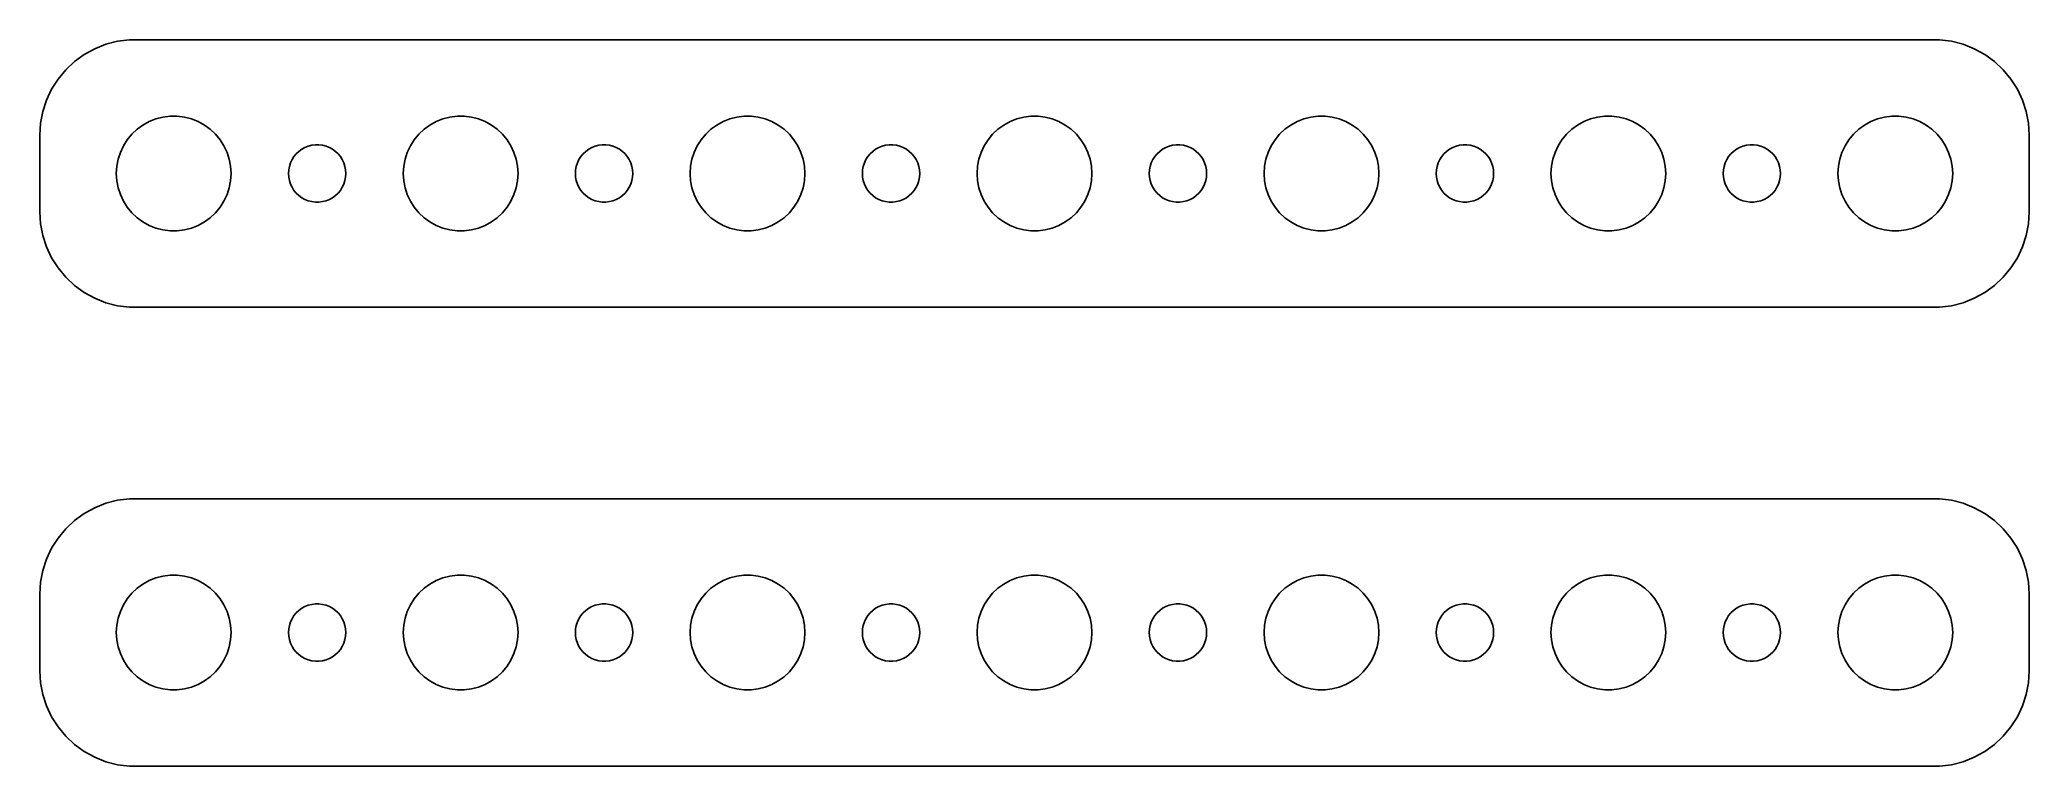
# Model space of a CAD drawing. Header units: metres. Extents: x -52 to 52, y 41 to 79.
import ezdxf

# ---------------------------------------------------------------- set-up
doc = ezdxf.new("R2010")
doc.units = ezdxf.units.M

msp = doc.modelspace()

# ---------------------------------------------------------------- linework, layer by layer
for p, q in [((-49.6791, 78.2216), (-50.1871, 77.8526)), ((-49.1289, 78.5241), (-49.6791, 78.2216)), ((-48.5451, 78.7553), (-49.1289, 78.5241)), ((-47.9369, 78.9114), (-48.5451, 78.7553)), ((-47.3139, 78.9901), (-47.9369, 78.9114)), ((47.3139, 78.9901), (-47.3139, 78.9901)), ((47.9369, 78.9114), (47.3139, 78.9901)), ((48.5451, 78.7553), (47.9369, 78.9114)), ((49.1289, 78.5241), (48.5451, 78.7553)), ((49.6791, 78.2216), (49.1289, 78.5241)), ((50.1871, 77.8526), (49.6791, 78.2216)), ((-50.6448, 77.4227), (-51.0451, 76.9389)), ((-50.1871, 77.8526), (-50.6448, 77.4227)), ((50.6448, 77.4227), (50.1871, 77.8526)), ((51.0451, 76.9389), (50.6448, 77.4227)), ((-51.3815, 76.4088), (-51.6489, 75.8406)), ((-51.0451, 76.9389), (-51.3815, 76.4088)), ((51.3815, 76.4088), (51.0451, 76.9389)), ((51.6489, 75.8406), (51.3815, 76.4088)), ((-51.8429, 75.2434), (-51.9606, 74.6267)), ((-51.6489, 75.8406), (-51.8429, 75.2434)), ((-45.927, 74.8532), (-45.5621, 74.9469)), ((-45.5621, 74.9469), (-45.1884, 74.9941)), ((-45.1884, 74.9941), (-44.8116, 74.9941)), ((-44.8116, 74.9941), (-44.4379, 74.9469)), ((-44.4379, 74.9469), (-44.0729, 74.8532)), ((-30.927, 74.8532), (-30.5621, 74.9469)), ((-30.5621, 74.9469), (-30.1884, 74.9941)), ((-30.1884, 74.9941), (-29.8116, 74.9941)), ((-29.8116, 74.9941), (-29.4379, 74.9469)), ((-29.4379, 74.9469), (-29.0729, 74.8532)), ((-15.927, 74.8532), (-15.5621, 74.9469)), ((-15.5621, 74.9469), (-15.1884, 74.9941)), ((-15.1884, 74.9941), (-14.8116, 74.9941)), ((-14.8116, 74.9941), (-14.4379, 74.9469)), ((-14.4379, 74.9469), (-14.0729, 74.8532)), ((-0.92705, 74.8532), (-0.56213, 74.9469)), ((-0.56213, 74.9469), (-0.18837, 74.9941)), ((-0.18837, 74.9941), (0.18837, 74.9941)), ((0.18837, 74.9941), (0.56213, 74.9469)), ((0.56213, 74.9469), (0.92705, 74.8532)), ((14.0729, 74.8532), (14.4379, 74.9469)), ((14.4379, 74.9469), (14.8116, 74.9941)), ((14.8116, 74.9941), (15.1884, 74.9941)), ((15.1884, 74.9941), (15.5621, 74.9469)), ((15.5621, 74.9469), (15.927, 74.8532)), ((29.0729, 74.8532), (29.4379, 74.9469)), ((29.4379, 74.9469), (29.8116, 74.9941)), ((29.8116, 74.9941), (30.1884, 74.9941)), ((30.1884, 74.9941), (30.5621, 74.9469)), ((30.5621, 74.9469), (30.927, 74.8532)), ((44.0729, 74.8532), (44.4379, 74.9469)), ((44.4379, 74.9469), (44.8116, 74.9941)), ((44.8116, 74.9941), (45.1884, 74.9941)), ((45.1884, 74.9941), (45.5621, 74.9469)), ((45.5621, 74.9469), (45.927, 74.8532)), ((51.8429, 75.2434), (51.6489, 75.8406)), ((51.9606, 74.6267), (51.8429, 75.2434)), ((-51.9606, 74.6267), (-52, 74)), ((-52, 74), (-52, 70)), ((-47.427, 73.7634), (-47.1869, 74.0536)), ((-47.1869, 74.0536), (-46.9123, 74.3115)), ((-46.9123, 74.3115), (-46.6075, 74.533)), ((-46.6075, 74.533), (-46.2773, 74.7145)), ((-46.2773, 74.7145), (-45.927, 74.8532)), ((-44.0729, 74.8532), (-43.7227, 74.7145)), ((-43.7227, 74.7145), (-43.3925, 74.533)), ((-43.3925, 74.533), (-43.0877, 74.3115)), ((-43.0877, 74.3115), (-42.8131, 74.0536)), ((-42.8131, 74.0536), (-42.5729, 73.7634)), ((-32.427, 73.7634), (-32.1869, 74.0536)), ((-32.1869, 74.0536), (-31.9123, 74.3115)), ((-31.9123, 74.3115), (-31.6075, 74.533)), ((-31.6075, 74.533), (-31.2773, 74.7145)), ((-31.2773, 74.7145), (-30.927, 74.8532)), ((-29.0729, 74.8532), (-28.7227, 74.7145)), ((-28.7227, 74.7145), (-28.3925, 74.533)), ((-28.3925, 74.533), (-28.0877, 74.3115)), ((-28.0877, 74.3115), (-27.8131, 74.0536)), ((-27.8131, 74.0536), (-27.5729, 73.7634)), ((-17.427, 73.7634), (-17.1869, 74.0536)), ((-17.1869, 74.0536), (-16.9123, 74.3115)), ((-16.9123, 74.3115), (-16.6075, 74.533)), ((-16.6075, 74.533), (-16.2773, 74.7145)), ((-16.2773, 74.7145), (-15.927, 74.8532)), ((-14.0729, 74.8532), (-13.7227, 74.7145)), ((-13.7227, 74.7145), (-13.3925, 74.533)), ((-13.3925, 74.533), (-13.0877, 74.3115)), ((-13.0877, 74.3115), (-12.8131, 74.0536)), ((-12.8131, 74.0536), (-12.5729, 73.7634)), ((-2.42705, 73.7634), (-2.1869, 74.0536)), ((-2.1869, 74.0536), (-1.91226, 74.3115)), ((-1.91226, 74.3115), (-1.60747, 74.533)), ((-1.60747, 74.533), (-1.27733, 74.7145)), ((-1.27733, 74.7145), (-0.92705, 74.8532)), ((0.92705, 74.8532), (1.27733, 74.7145)), ((1.27733, 74.7145), (1.60747, 74.533)), ((1.60747, 74.533), (1.91226, 74.3115)), ((1.91226, 74.3115), (2.1869, 74.0536)), ((2.1869, 74.0536), (2.42705, 73.7634)), ((12.5729, 73.7634), (12.8131, 74.0536)), ((12.8131, 74.0536), (13.0877, 74.3115)), ((13.0877, 74.3115), (13.3925, 74.533)), ((13.3925, 74.533), (13.7227, 74.7145)), ((13.7227, 74.7145), (14.0729, 74.8532)), ((15.927, 74.8532), (16.2773, 74.7145)), ((16.2773, 74.7145), (16.6075, 74.533)), ((16.6075, 74.533), (16.9123, 74.3115)), ((16.9123, 74.3115), (17.1869, 74.0536)), ((17.1869, 74.0536), (17.427, 73.7634)), ((27.5729, 73.7634), (27.8131, 74.0536)), ((27.8131, 74.0536), (28.0877, 74.3115)), ((28.0877, 74.3115), (28.3925, 74.533)), ((28.3925, 74.533), (28.7227, 74.7145)), ((28.7227, 74.7145), (29.0729, 74.8532)), ((30.927, 74.8532), (31.2773, 74.7145)), ((31.2773, 74.7145), (31.6075, 74.533)), ((31.6075, 74.533), (31.9123, 74.3115)), ((31.9123, 74.3115), (32.1869, 74.0536)), ((32.1869, 74.0536), (32.427, 73.7634)), ((42.5729, 73.7634), (42.8131, 74.0536)), ((42.8131, 74.0536), (43.0877, 74.3115)), ((43.0877, 74.3115), (43.3925, 74.533)), ((43.3925, 74.533), (43.7227, 74.7145)), ((43.7227, 74.7145), (44.0729, 74.8532)), ((45.927, 74.8532), (46.2773, 74.7145)), ((46.2773, 74.7145), (46.6075, 74.533)), ((46.6075, 74.533), (46.9123, 74.3115)), ((46.9123, 74.3115), (47.1869, 74.0536)), ((47.1869, 74.0536), (47.427, 73.7634)), ((52, 74), (51.9606, 74.6267)), ((52, 70), (52, 74)), ((-47.9057, 72.7461), (-47.7893, 73.1044)), ((-47.7893, 73.1044), (-47.6289, 73.4453)), ((-47.6289, 73.4453), (-47.427, 73.7634)), ((-42.5729, 73.7634), (-42.3711, 73.4453)), ((-42.3711, 73.4453), (-42.2107, 73.1044)), ((-42.2107, 73.1044), (-42.0942, 72.7461)), ((-38.8145, 72.7226), (-38.7135, 72.8817)), ((-38.7135, 72.8817), (-38.5934, 73.0268)), ((-38.5934, 73.0268), (-38.4561, 73.1558)), ((-38.4561, 73.1558), (-38.3037, 73.2665)), ((-38.3037, 73.2665), (-38.1387, 73.3572)), ((-38.1387, 73.3572), (-37.9635, 73.4266)), ((-37.9635, 73.4266), (-37.7811, 73.4734)), ((-37.7811, 73.4734), (-37.5942, 73.497)), ((-37.5942, 73.497), (-37.4058, 73.497)), ((-37.4058, 73.497), (-37.2189, 73.4734)), ((-37.2189, 73.4734), (-37.0365, 73.4266)), ((-37.0365, 73.4266), (-36.8613, 73.3572)), ((-36.8613, 73.3572), (-36.6963, 73.2665)), ((-36.6963, 73.2665), (-36.5439, 73.1558)), ((-36.5439, 73.1558), (-36.4065, 73.0268)), ((-36.4065, 73.0268), (-36.2865, 72.8817)), ((-36.2865, 72.8817), (-36.1855, 72.7226)), ((-32.9057, 72.7461), (-32.7893, 73.1044)), ((-32.7893, 73.1044), (-32.6289, 73.4453)), ((-32.6289, 73.4453), (-32.427, 73.7634)), ((-27.5729, 73.7634), (-27.3711, 73.4453)), ((-27.3711, 73.4453), (-27.2107, 73.1044)), ((-27.2107, 73.1044), (-27.0942, 72.7461)), ((-23.8145, 72.7226), (-23.7135, 72.8817)), ((-23.7135, 72.8817), (-23.5934, 73.0268)), ((-23.5934, 73.0268), (-23.4561, 73.1558)), ((-23.4561, 73.1558), (-23.3037, 73.2665)), ((-23.3037, 73.2665), (-23.1387, 73.3572)), ((-23.1387, 73.3572), (-22.9635, 73.4266)), ((-22.9635, 73.4266), (-22.7811, 73.4734)), ((-22.7811, 73.4734), (-22.5942, 73.497)), ((-22.5942, 73.497), (-22.4058, 73.497)), ((-22.4058, 73.497), (-22.2189, 73.4734)), ((-22.2189, 73.4734), (-22.0365, 73.4266)), ((-22.0365, 73.4266), (-21.8613, 73.3572)), ((-21.8613, 73.3572), (-21.6963, 73.2665)), ((-21.6963, 73.2665), (-21.5439, 73.1558)), ((-21.5439, 73.1558), (-21.4065, 73.0268)), ((-21.4065, 73.0268), (-21.2865, 72.8817)), ((-21.2865, 72.8817), (-21.1855, 72.7226)), ((-17.9057, 72.7461), (-17.7893, 73.1044)), ((-17.7893, 73.1044), (-17.6289, 73.4453)), ((-17.6289, 73.4453), (-17.427, 73.7634)), ((-12.5729, 73.7634), (-12.3711, 73.4453)), ((-12.3711, 73.4453), (-12.2107, 73.1044)), ((-12.2107, 73.1044), (-12.0942, 72.7461)), ((-8.81445, 72.7226), (-8.71352, 72.8817)), ((-8.71352, 72.8817), (-8.59344, 73.0268)), ((-8.59344, 73.0268), (-8.45613, 73.1558)), ((-8.45613, 73.1558), (-8.30373, 73.2665)), ((-8.30373, 73.2665), (-8.13866, 73.3572)), ((-8.13866, 73.3572), (-7.96352, 73.4266)), ((-7.96352, 73.4266), (-7.78107, 73.4734)), ((-7.78107, 73.4734), (-7.59418, 73.497)), ((-7.59418, 73.497), (-7.40581, 73.497)), ((-7.40581, 73.497), (-7.21892, 73.4734)), ((-7.21892, 73.4734), (-7.03647, 73.4266)), ((-7.03647, 73.4266), (-6.86133, 73.3572)), ((-6.86133, 73.3572), (-6.69626, 73.2665)), ((-6.69626, 73.2665), (-6.54385, 73.1558)), ((-6.54385, 73.1558), (-6.40654, 73.0268)), ((-6.40654, 73.0268), (-6.28647, 72.8817)), ((-6.28647, 72.8817), (-6.18553, 72.7226)), ((-2.90575, 72.7461), (-2.78932, 73.1044)), ((-2.78932, 73.1044), (-2.62891, 73.4453)), ((-2.62891, 73.4453), (-2.42705, 73.7634)), ((2.42705, 73.7634), (2.62891, 73.4453)), ((2.62891, 73.4453), (2.78932, 73.1044)), ((2.78932, 73.1044), (2.90575, 72.7461)), ((6.18553, 72.7226), (6.28647, 72.8817)), ((6.28647, 72.8817), (6.40654, 73.0268)), ((6.40654, 73.0268), (6.54385, 73.1558)), ((6.54385, 73.1558), (6.69626, 73.2665)), ((6.69626, 73.2665), (6.86133, 73.3572)), ((6.86133, 73.3572), (7.03647, 73.4266)), ((7.03647, 73.4266), (7.21892, 73.4734)), ((7.21892, 73.4734), (7.40581, 73.497)), ((7.40581, 73.497), (7.59418, 73.497)), ((7.59418, 73.497), (7.78107, 73.4734)), ((7.78107, 73.4734), (7.96352, 73.4266)), ((7.96352, 73.4266), (8.13866, 73.3572)), ((8.13866, 73.3572), (8.30373, 73.2665)), ((8.30373, 73.2665), (8.45613, 73.1558)), ((8.45613, 73.1558), (8.59344, 73.0268)), ((8.59344, 73.0268), (8.71352, 72.8817)), ((8.71352, 72.8817), (8.81445, 72.7226)), ((12.0942, 72.7461), (12.2107, 73.1044)), ((12.2107, 73.1044), (12.3711, 73.4453)), ((12.3711, 73.4453), (12.5729, 73.7634)), ((17.427, 73.7634), (17.6289, 73.4453)), ((17.6289, 73.4453), (17.7893, 73.1044)), ((17.7893, 73.1044), (17.9057, 72.7461)), ((21.1855, 72.7226), (21.2865, 72.8817)), ((21.2865, 72.8817), (21.4065, 73.0268)), ((21.4065, 73.0268), (21.5439, 73.1558)), ((21.5439, 73.1558), (21.6963, 73.2665)), ((21.6963, 73.2665), (21.8613, 73.3572)), ((21.8613, 73.3572), (22.0365, 73.4266)), ((22.0365, 73.4266), (22.2189, 73.4734)), ((22.2189, 73.4734), (22.4058, 73.497)), ((22.4058, 73.497), (22.5942, 73.497)), ((22.5942, 73.497), (22.7811, 73.4734)), ((22.7811, 73.4734), (22.9635, 73.4266)), ((22.9635, 73.4266), (23.1387, 73.3572)), ((23.1387, 73.3572), (23.3037, 73.2665)), ((23.3037, 73.2665), (23.4561, 73.1558)), ((23.4561, 73.1558), (23.5934, 73.0268)), ((23.5934, 73.0268), (23.7135, 72.8817)), ((23.7135, 72.8817), (23.8145, 72.7226)), ((27.0942, 72.7461), (27.2107, 73.1044)), ((27.2107, 73.1044), (27.3711, 73.4453)), ((27.3711, 73.4453), (27.5729, 73.7634)), ((32.427, 73.7634), (32.6289, 73.4453)), ((32.6289, 73.4453), (32.7893, 73.1044)), ((32.7893, 73.1044), (32.9057, 72.7461)), ((36.1855, 72.7226), (36.2865, 72.8817)), ((36.2865, 72.8817), (36.4065, 73.0268)), ((36.4065, 73.0268), (36.5439, 73.1558)), ((36.5439, 73.1558), (36.6963, 73.2665)), ((36.6963, 73.2665), (36.8613, 73.3572)), ((36.8613, 73.3572), (37.0365, 73.4266)), ((37.0365, 73.4266), (37.2189, 73.4734)), ((37.2189, 73.4734), (37.4058, 73.497)), ((37.4058, 73.497), (37.5942, 73.497)), ((37.5942, 73.497), (37.7811, 73.4734)), ((37.7811, 73.4734), (37.9635, 73.4266)), ((37.9635, 73.4266), (38.1387, 73.3572)), ((38.1387, 73.3572), (38.3037, 73.2665)), ((38.3037, 73.2665), (38.4561, 73.1558)), ((38.4561, 73.1558), (38.5934, 73.0268)), ((38.5934, 73.0268), (38.7135, 72.8817)), ((38.7135, 72.8817), (38.8145, 72.7226)), ((42.0942, 72.7461), (42.2107, 73.1044)), ((42.2107, 73.1044), (42.3711, 73.4453)), ((42.3711, 73.4453), (42.5729, 73.7634)), ((47.427, 73.7634), (47.6289, 73.4453)), ((47.6289, 73.4453), (47.7893, 73.1044)), ((47.7893, 73.1044), (47.9057, 72.7461)), ((-48, 72), (-47.9763, 72.376)), ((-47.9763, 71.624), (-48, 72)), ((-47.9763, 72.376), (-47.9057, 72.7461)), ((-42.0942, 72.7461), (-42.0237, 72.376)), ((-42.0237, 72.376), (-42, 72)), ((-42, 72), (-42.0237, 71.624)), ((-39, 72), (-38.9882, 72.188)), ((-38.9882, 71.812), (-39, 72)), ((-38.9882, 72.188), (-38.9529, 72.373)), ((-38.9529, 71.627), (-38.9882, 71.812)), ((-38.9529, 72.373), (-38.8947, 72.5522)), ((-38.8947, 72.5522), (-38.8145, 72.7226)), ((-36.1855, 72.7226), (-36.1053, 72.5522)), ((-36.1053, 72.5522), (-36.0471, 72.373)), ((-36.0471, 72.373), (-36.0118, 72.188)), ((-36.0118, 71.812), (-36.0471, 71.627)), ((-36.0118, 72.188), (-36, 72)), ((-36, 72), (-36.0118, 71.812)), ((-33, 72), (-32.9763, 72.376)), ((-32.9763, 71.624), (-33, 72)), ((-32.9763, 72.376), (-32.9057, 72.7461)), ((-27.0942, 72.7461), (-27.0237, 72.376)), ((-27.0237, 72.376), (-27, 72)), ((-27, 72), (-27.0237, 71.624)), ((-24, 72), (-23.9882, 72.188)), ((-23.9882, 71.812), (-24, 72)), ((-23.9882, 72.188), (-23.9529, 72.373)), ((-23.9529, 71.627), (-23.9882, 71.812)), ((-23.9529, 72.373), (-23.8947, 72.5522)), ((-23.8947, 72.5522), (-23.8145, 72.7226)), ((-21.1855, 72.7226), (-21.1053, 72.5522)), ((-21.1053, 72.5522), (-21.0471, 72.373)), ((-21.0471, 72.373), (-21.0118, 72.188)), ((-21.0118, 71.812), (-21.0471, 71.627)), ((-21.0118, 72.188), (-21, 72)), ((-21, 72), (-21.0118, 71.812)), ((-18, 72), (-17.9763, 72.376)), ((-17.9763, 71.624), (-18, 72)), ((-17.9763, 72.376), (-17.9057, 72.7461)), ((-12.0942, 72.7461), (-12.0237, 72.376)), ((-12.0237, 72.376), (-12, 72)), ((-12, 72), (-12.0237, 71.624)), ((-9, 72), (-8.98816, 72.188)), ((-8.98816, 71.812), (-9, 72)), ((-8.98816, 72.188), (-8.95287, 72.373)), ((-8.95287, 71.627), (-8.98816, 71.812)), ((-8.95287, 72.373), (-8.89465, 72.5522)), ((-8.89465, 72.5522), (-8.81445, 72.7226)), ((-6.18553, 72.7226), (-6.10533, 72.5522)), ((-6.10533, 72.5522), (-6.04712, 72.373)), ((-6.04712, 72.373), (-6.01183, 72.188)), ((-6.01183, 71.812), (-6.04712, 71.627)), ((-6.01183, 72.188), (-6, 72)), ((-6, 72), (-6.01183, 71.812)), ((-3, 72), (-2.97633, 72.376)), ((-2.97633, 71.624), (-3, 72)), ((-2.97633, 72.376), (-2.90575, 72.7461)), ((2.90575, 72.7461), (2.97633, 72.376)), ((2.97633, 72.376), (3, 72)), ((3, 72), (2.97633, 71.624)), ((6, 72), (6.01183, 72.188)), ((6.01183, 71.812), (6, 72)), ((6.01183, 72.188), (6.04712, 72.373)), ((6.04712, 71.627), (6.01183, 71.812)), ((6.04712, 72.373), (6.10533, 72.5522)), ((6.10533, 72.5522), (6.18553, 72.7226)), ((8.81445, 72.7226), (8.89465, 72.5522)), ((8.89465, 72.5522), (8.95287, 72.373)), ((8.95287, 72.373), (8.98816, 72.188)), ((8.98816, 71.812), (8.95287, 71.627)), ((8.98816, 72.188), (9, 72)), ((9, 72), (8.98816, 71.812)), ((12, 72), (12.0237, 72.376)), ((12.0237, 71.624), (12, 72)), ((12.0237, 72.376), (12.0942, 72.7461)), ((17.9057, 72.7461), (17.9763, 72.376)), ((17.9763, 72.376), (18, 72)), ((18, 72), (17.9763, 71.624)), ((21, 72), (21.0118, 72.188)), ((21.0118, 71.812), (21, 72)), ((21.0118, 72.188), (21.0471, 72.373)), ((21.0471, 71.627), (21.0118, 71.812)), ((21.0471, 72.373), (21.1053, 72.5522)), ((21.1053, 72.5522), (21.1855, 72.7226)), ((23.8145, 72.7226), (23.8947, 72.5522)), ((23.8947, 72.5522), (23.9529, 72.373)), ((23.9529, 72.373), (23.9882, 72.188)), ((23.9882, 71.812), (23.9529, 71.627)), ((23.9882, 72.188), (24, 72)), ((24, 72), (23.9882, 71.812)), ((27, 72), (27.0237, 72.376)), ((27.0237, 71.624), (27, 72)), ((27.0237, 72.376), (27.0942, 72.7461)), ((32.9057, 72.7461), (32.9763, 72.376)), ((32.9763, 72.376), (33, 72)), ((33, 72), (32.9763, 71.624)), ((36, 72), (36.0118, 72.188)), ((36.0118, 71.812), (36, 72)), ((36.0118, 72.188), (36.0471, 72.373)), ((36.0471, 71.627), (36.0118, 71.812)), ((36.0471, 72.373), (36.1053, 72.5522)), ((36.1053, 72.5522), (36.1855, 72.7226)), ((38.8145, 72.7226), (38.8947, 72.5522)), ((38.8947, 72.5522), (38.9529, 72.373)), ((38.9529, 72.373), (38.9882, 72.188)), ((38.9882, 71.812), (38.9529, 71.627)), ((38.9882, 72.188), (39, 72)), ((39, 72), (38.9882, 71.812)), ((42, 72), (42.0237, 72.376)), ((42.0237, 71.624), (42, 72)), ((42.0237, 72.376), (42.0942, 72.7461)), ((47.9057, 72.7461), (47.9763, 72.376)), ((47.9763, 72.376), (48, 72)), ((48, 72), (47.9763, 71.624)), ((-47.9057, 71.2539), (-47.9763, 71.624)), ((-47.7893, 70.8956), (-47.9057, 71.2539)), ((-47.6289, 70.5547), (-47.7893, 70.8956)), ((-42.2107, 70.8956), (-42.3711, 70.5547)), ((-42.0942, 71.2539), (-42.2107, 70.8956)), ((-42.0237, 71.624), (-42.0942, 71.2539)), ((-38.8947, 71.4478), (-38.9529, 71.627)), ((-38.8145, 71.2774), (-38.8947, 71.4478)), ((-38.7135, 71.1183), (-38.8145, 71.2774)), ((-38.5934, 70.9732), (-38.7135, 71.1183)), ((-38.4561, 70.8442), (-38.5934, 70.9732)), ((-38.3037, 70.7335), (-38.4561, 70.8442)), ((-38.1387, 70.6428), (-38.3037, 70.7335)), ((-36.6963, 70.7335), (-36.8613, 70.6428)), ((-36.5439, 70.8442), (-36.6963, 70.7335)), ((-36.4065, 70.9732), (-36.5439, 70.8442)), ((-36.2865, 71.1183), (-36.4065, 70.9732)), ((-36.1855, 71.2774), (-36.2865, 71.1183)), ((-36.1053, 71.4478), (-36.1855, 71.2774)), ((-36.0471, 71.627), (-36.1053, 71.4478)), ((-32.9057, 71.2539), (-32.9763, 71.624)), ((-32.7893, 70.8956), (-32.9057, 71.2539)), ((-32.6289, 70.5547), (-32.7893, 70.8956)), ((-27.2107, 70.8956), (-27.3711, 70.5547)), ((-27.0942, 71.2539), (-27.2107, 70.8956)), ((-27.0237, 71.624), (-27.0942, 71.2539)), ((-23.8947, 71.4478), (-23.9529, 71.627)), ((-23.8145, 71.2774), (-23.8947, 71.4478)), ((-23.7135, 71.1183), (-23.8145, 71.2774)), ((-23.5934, 70.9732), (-23.7135, 71.1183)), ((-23.4561, 70.8442), (-23.5934, 70.9732)), ((-23.3037, 70.7335), (-23.4561, 70.8442)), ((-23.1387, 70.6428), (-23.3037, 70.7335)), ((-21.6963, 70.7335), (-21.8613, 70.6428)), ((-21.5439, 70.8442), (-21.6963, 70.7335)), ((-21.4065, 70.9732), (-21.5439, 70.8442)), ((-21.2865, 71.1183), (-21.4065, 70.9732)), ((-21.1855, 71.2774), (-21.2865, 71.1183)), ((-21.1053, 71.4478), (-21.1855, 71.2774)), ((-21.0471, 71.627), (-21.1053, 71.4478)), ((-17.9057, 71.2539), (-17.9763, 71.624)), ((-17.7893, 70.8956), (-17.9057, 71.2539)), ((-17.6289, 70.5547), (-17.7893, 70.8956)), ((-12.2107, 70.8956), (-12.3711, 70.5547)), ((-12.0942, 71.2539), (-12.2107, 70.8956)), ((-12.0237, 71.624), (-12.0942, 71.2539)), ((-8.89465, 71.4478), (-8.95287, 71.627)), ((-8.81445, 71.2774), (-8.89465, 71.4478)), ((-8.71352, 71.1183), (-8.81445, 71.2774)), ((-8.59344, 70.9732), (-8.71352, 71.1183)), ((-8.45613, 70.8442), (-8.59344, 70.9732)), ((-8.30373, 70.7335), (-8.45613, 70.8442)), ((-8.13866, 70.6428), (-8.30373, 70.7335)), ((-6.69626, 70.7335), (-6.86133, 70.6428)), ((-6.54385, 70.8442), (-6.69626, 70.7335)), ((-6.40654, 70.9732), (-6.54385, 70.8442)), ((-6.28647, 71.1183), (-6.40654, 70.9732)), ((-6.18553, 71.2774), (-6.28647, 71.1183)), ((-6.10533, 71.4478), (-6.18553, 71.2774)), ((-6.04712, 71.627), (-6.10533, 71.4478)), ((-2.90575, 71.2539), (-2.97633, 71.624)), ((-2.78932, 70.8956), (-2.90575, 71.2539)), ((-2.62891, 70.5547), (-2.78932, 70.8956)), ((2.78932, 70.8956), (2.62891, 70.5547)), ((2.90575, 71.2539), (2.78932, 70.8956)), ((2.97633, 71.624), (2.90575, 71.2539)), ((6.10533, 71.4478), (6.04712, 71.627)), ((6.18553, 71.2774), (6.10533, 71.4478)), ((6.28647, 71.1183), (6.18553, 71.2774)), ((6.40654, 70.9732), (6.28647, 71.1183)), ((6.54385, 70.8442), (6.40654, 70.9732)), ((6.69626, 70.7335), (6.54385, 70.8442)), ((6.86133, 70.6428), (6.69626, 70.7335)), ((8.30373, 70.7335), (8.13866, 70.6428)), ((8.45613, 70.8442), (8.30373, 70.7335)), ((8.59344, 70.9732), (8.45613, 70.8442)), ((8.71352, 71.1183), (8.59344, 70.9732)), ((8.81445, 71.2774), (8.71352, 71.1183)), ((8.89465, 71.4478), (8.81445, 71.2774)), ((8.95287, 71.627), (8.89465, 71.4478)), ((12.0942, 71.2539), (12.0237, 71.624)), ((12.2107, 70.8956), (12.0942, 71.2539)), ((12.3711, 70.5547), (12.2107, 70.8956)), ((17.7893, 70.8956), (17.6289, 70.5547)), ((17.9057, 71.2539), (17.7893, 70.8956)), ((17.9763, 71.624), (17.9057, 71.2539)), ((21.1053, 71.4478), (21.0471, 71.627)), ((21.1855, 71.2774), (21.1053, 71.4478)), ((21.2865, 71.1183), (21.1855, 71.2774)), ((21.4065, 70.9732), (21.2865, 71.1183)), ((21.5439, 70.8442), (21.4065, 70.9732)), ((21.6963, 70.7335), (21.5439, 70.8442)), ((21.8613, 70.6428), (21.6963, 70.7335)), ((23.3037, 70.7335), (23.1387, 70.6428)), ((23.4561, 70.8442), (23.3037, 70.7335)), ((23.5934, 70.9732), (23.4561, 70.8442)), ((23.7135, 71.1183), (23.5934, 70.9732)), ((23.8145, 71.2774), (23.7135, 71.1183)), ((23.8947, 71.4478), (23.8145, 71.2774)), ((23.9529, 71.627), (23.8947, 71.4478)), ((27.0942, 71.2539), (27.0237, 71.624)), ((27.2107, 70.8956), (27.0942, 71.2539)), ((27.3711, 70.5547), (27.2107, 70.8956)), ((32.7893, 70.8956), (32.6289, 70.5547)), ((32.9057, 71.2539), (32.7893, 70.8956)), ((32.9763, 71.624), (32.9057, 71.2539)), ((36.1053, 71.4478), (36.0471, 71.627)), ((36.1855, 71.2774), (36.1053, 71.4478)), ((36.2865, 71.1183), (36.1855, 71.2774)), ((36.4065, 70.9732), (36.2865, 71.1183)), ((36.5439, 70.8442), (36.4065, 70.9732)), ((36.6963, 70.7335), (36.5439, 70.8442)), ((36.8613, 70.6428), (36.6963, 70.7335)), ((38.3037, 70.7335), (38.1387, 70.6428)), ((38.4561, 70.8442), (38.3037, 70.7335)), ((38.5934, 70.9732), (38.4561, 70.8442)), ((38.7135, 71.1183), (38.5934, 70.9732)), ((38.8145, 71.2774), (38.7135, 71.1183)), ((38.8947, 71.4478), (38.8145, 71.2774)), ((38.9529, 71.627), (38.8947, 71.4478)), ((42.0942, 71.2539), (42.0237, 71.624)), ((42.2107, 70.8956), (42.0942, 71.2539)), ((42.3711, 70.5547), (42.2107, 70.8956)), ((47.7893, 70.8956), (47.6289, 70.5547)), ((47.9057, 71.2539), (47.7893, 70.8956)), ((47.9763, 71.624), (47.9057, 71.2539)), ((-52, 70), (-51.9606, 69.3733)), ((-47.427, 70.2366), (-47.6289, 70.5547)), ((-47.1869, 69.9464), (-47.427, 70.2366)), ((-46.9123, 69.6885), (-47.1869, 69.9464)), ((-46.6075, 69.467), (-46.9123, 69.6885)), ((-43.0877, 69.6885), (-43.3925, 69.467)), ((-42.8131, 69.9464), (-43.0877, 69.6885)), ((-42.5729, 70.2366), (-42.8131, 69.9464)), ((-42.3711, 70.5547), (-42.5729, 70.2366)), ((-37.9635, 70.5734), (-38.1387, 70.6428)), ((-37.7811, 70.5266), (-37.9635, 70.5734)), ((-37.5942, 70.503), (-37.7811, 70.5266)), ((-37.4058, 70.503), (-37.5942, 70.503)), ((-37.2189, 70.5266), (-37.4058, 70.503)), ((-37.0365, 70.5734), (-37.2189, 70.5266)), ((-36.8613, 70.6428), (-37.0365, 70.5734)), ((-32.427, 70.2366), (-32.6289, 70.5547)), ((-32.1869, 69.9464), (-32.427, 70.2366)), ((-31.9123, 69.6885), (-32.1869, 69.9464)), ((-31.6075, 69.467), (-31.9123, 69.6885)), ((-28.0877, 69.6885), (-28.3925, 69.467)), ((-27.8131, 69.9464), (-28.0877, 69.6885)), ((-27.5729, 70.2366), (-27.8131, 69.9464)), ((-27.3711, 70.5547), (-27.5729, 70.2366)), ((-22.9635, 70.5734), (-23.1387, 70.6428)), ((-22.7811, 70.5266), (-22.9635, 70.5734)), ((-22.5942, 70.503), (-22.7811, 70.5266)), ((-22.4058, 70.503), (-22.5942, 70.503)), ((-22.2189, 70.5266), (-22.4058, 70.503)), ((-22.0365, 70.5734), (-22.2189, 70.5266)), ((-21.8613, 70.6428), (-22.0365, 70.5734)), ((-17.427, 70.2366), (-17.6289, 70.5547)), ((-17.1869, 69.9464), (-17.427, 70.2366)), ((-16.9123, 69.6885), (-17.1869, 69.9464)), ((-16.6075, 69.467), (-16.9123, 69.6885)), ((-13.0877, 69.6885), (-13.3925, 69.467)), ((-12.8131, 69.9464), (-13.0877, 69.6885)), ((-12.5729, 70.2366), (-12.8131, 69.9464)), ((-12.3711, 70.5547), (-12.5729, 70.2366)), ((-7.96352, 70.5734), (-8.13866, 70.6428)), ((-7.78107, 70.5266), (-7.96352, 70.5734)), ((-7.59418, 70.503), (-7.78107, 70.5266)), ((-7.40581, 70.503), (-7.59418, 70.503)), ((-7.21892, 70.5266), (-7.40581, 70.503)), ((-7.03647, 70.5734), (-7.21892, 70.5266)), ((-6.86133, 70.6428), (-7.03647, 70.5734)), ((-2.42705, 70.2366), (-2.62891, 70.5547)), ((-2.1869, 69.9464), (-2.42705, 70.2366)), ((-1.91226, 69.6885), (-2.1869, 69.9464)), ((-1.60747, 69.467), (-1.91226, 69.6885)), ((1.91226, 69.6885), (1.60747, 69.467)), ((2.1869, 69.9464), (1.91226, 69.6885)), ((2.42705, 70.2366), (2.1869, 69.9464)), ((2.62891, 70.5547), (2.42705, 70.2366)), ((7.03647, 70.5734), (6.86133, 70.6428)), ((7.21892, 70.5266), (7.03647, 70.5734)), ((7.40581, 70.503), (7.21892, 70.5266)), ((7.59418, 70.503), (7.40581, 70.503)), ((7.78107, 70.5266), (7.59418, 70.503)), ((7.96352, 70.5734), (7.78107, 70.5266)), ((8.13866, 70.6428), (7.96352, 70.5734)), ((12.5729, 70.2366), (12.3711, 70.5547)), ((12.8131, 69.9464), (12.5729, 70.2366)), ((13.0877, 69.6885), (12.8131, 69.9464)), ((13.3925, 69.467), (13.0877, 69.6885)), ((16.9123, 69.6885), (16.6075, 69.467)), ((17.1869, 69.9464), (16.9123, 69.6885)), ((17.427, 70.2366), (17.1869, 69.9464)), ((17.6289, 70.5547), (17.427, 70.2366)), ((22.0365, 70.5734), (21.8613, 70.6428)), ((22.2189, 70.5266), (22.0365, 70.5734)), ((22.4058, 70.503), (22.2189, 70.5266)), ((22.5942, 70.503), (22.4058, 70.503)), ((22.7811, 70.5266), (22.5942, 70.503)), ((22.9635, 70.5734), (22.7811, 70.5266)), ((23.1387, 70.6428), (22.9635, 70.5734)), ((27.5729, 70.2366), (27.3711, 70.5547)), ((27.8131, 69.9464), (27.5729, 70.2366)), ((28.0877, 69.6885), (27.8131, 69.9464)), ((28.3925, 69.467), (28.0877, 69.6885)), ((31.9123, 69.6885), (31.6075, 69.467)), ((32.1869, 69.9464), (31.9123, 69.6885)), ((32.427, 70.2366), (32.1869, 69.9464)), ((32.6289, 70.5547), (32.427, 70.2366)), ((37.0365, 70.5734), (36.8613, 70.6428)), ((37.2189, 70.5266), (37.0365, 70.5734)), ((37.4058, 70.503), (37.2189, 70.5266)), ((37.5942, 70.503), (37.4058, 70.503)), ((37.7811, 70.5266), (37.5942, 70.503)), ((37.9635, 70.5734), (37.7811, 70.5266)), ((38.1387, 70.6428), (37.9635, 70.5734)), ((42.5729, 70.2366), (42.3711, 70.5547)), ((42.8131, 69.9464), (42.5729, 70.2366)), ((43.0877, 69.6885), (42.8131, 69.9464)), ((43.3925, 69.467), (43.0877, 69.6885)), ((46.9123, 69.6885), (46.6075, 69.467)), ((47.1869, 69.9464), (46.9123, 69.6885)), ((47.427, 70.2366), (47.1869, 69.9464)), ((47.6289, 70.5547), (47.427, 70.2366)), ((51.9606, 69.3733), (52, 70)), ((-51.9606, 69.3733), (-51.8429, 68.7566)), ((-51.8429, 68.7566), (-51.6489, 68.1594)), ((-46.2773, 69.2855), (-46.6075, 69.467)), ((-45.927, 69.1468), (-46.2773, 69.2855)), ((-45.5621, 69.0531), (-45.927, 69.1468)), ((-45.1884, 69.0059), (-45.5621, 69.0531)), ((-44.8116, 69.0059), (-45.1884, 69.0059)), ((-44.4379, 69.0531), (-44.8116, 69.0059)), ((-44.0729, 69.1468), (-44.4379, 69.0531)), ((-43.7227, 69.2855), (-44.0729, 69.1468)), ((-43.3925, 69.467), (-43.7227, 69.2855)), ((-31.2773, 69.2855), (-31.6075, 69.467)), ((-30.927, 69.1468), (-31.2773, 69.2855)), ((-30.5621, 69.0531), (-30.927, 69.1468)), ((-30.1884, 69.0059), (-30.5621, 69.0531)), ((-29.8116, 69.0059), (-30.1884, 69.0059)), ((-29.4379, 69.0531), (-29.8116, 69.0059)), ((-29.0729, 69.1468), (-29.4379, 69.0531)), ((-28.7227, 69.2855), (-29.0729, 69.1468)), ((-28.3925, 69.467), (-28.7227, 69.2855)), ((-16.2773, 69.2855), (-16.6075, 69.467)), ((-15.927, 69.1468), (-16.2773, 69.2855)), ((-15.5621, 69.0531), (-15.927, 69.1468)), ((-15.1884, 69.0059), (-15.5621, 69.0531)), ((-14.8116, 69.0059), (-15.1884, 69.0059)), ((-14.4379, 69.0531), (-14.8116, 69.0059)), ((-14.0729, 69.1468), (-14.4379, 69.0531)), ((-13.7227, 69.2855), (-14.0729, 69.1468)), ((-13.3925, 69.467), (-13.7227, 69.2855)), ((-1.27733, 69.2855), (-1.60747, 69.467)), ((-0.92705, 69.1468), (-1.27733, 69.2855)), ((-0.56213, 69.0531), (-0.92705, 69.1468)), ((-0.18837, 69.0059), (-0.56213, 69.0531)), ((0.18837, 69.0059), (-0.18837, 69.0059)), ((0.56213, 69.0531), (0.18837, 69.0059)), ((0.92705, 69.1468), (0.56213, 69.0531)), ((1.27733, 69.2855), (0.92705, 69.1468)), ((1.60747, 69.467), (1.27733, 69.2855)), ((13.7227, 69.2855), (13.3925, 69.467)), ((14.0729, 69.1468), (13.7227, 69.2855)), ((14.4379, 69.0531), (14.0729, 69.1468)), ((14.8116, 69.0059), (14.4379, 69.0531)), ((15.1884, 69.0059), (14.8116, 69.0059)), ((15.5621, 69.0531), (15.1884, 69.0059)), ((15.927, 69.1468), (15.5621, 69.0531)), ((16.2773, 69.2855), (15.927, 69.1468)), ((16.6075, 69.467), (16.2773, 69.2855)), ((28.7227, 69.2855), (28.3925, 69.467)), ((29.0729, 69.1468), (28.7227, 69.2855)), ((29.4379, 69.0531), (29.0729, 69.1468)), ((29.8116, 69.0059), (29.4379, 69.0531)), ((30.1884, 69.0059), (29.8116, 69.0059)), ((30.5621, 69.0531), (30.1884, 69.0059)), ((30.927, 69.1468), (30.5621, 69.0531)), ((31.2773, 69.2855), (30.927, 69.1468)), ((31.6075, 69.467), (31.2773, 69.2855)), ((43.7227, 69.2855), (43.3925, 69.467)), ((44.0729, 69.1468), (43.7227, 69.2855)), ((44.4379, 69.0531), (44.0729, 69.1468)), ((44.8116, 69.0059), (44.4379, 69.0531)), ((45.1884, 69.0059), (44.8116, 69.0059)), ((45.5621, 69.0531), (45.1884, 69.0059)), ((45.927, 69.1468), (45.5621, 69.0531)), ((46.2773, 69.2855), (45.927, 69.1468)), ((46.6075, 69.467), (46.2773, 69.2855)), ((51.6489, 68.1594), (51.8429, 68.7566)), ((51.8429, 68.7566), (51.9606, 69.3733)), ((-51.6489, 68.1594), (-51.3815, 67.5912)), ((51.3815, 67.5912), (51.6489, 68.1594)), ((-51.3815, 67.5912), (-51.0451, 67.0611)), ((-51.0451, 67.0611), (-50.6448, 66.5773)), ((-50.6448, 66.5773), (-50.1871, 66.1474)), ((50.1871, 66.1474), (50.6448, 66.5773)), ((50.6448, 66.5773), (51.0451, 67.0611)), ((51.0451, 67.0611), (51.3815, 67.5912)), ((-50.1871, 66.1474), (-49.6791, 65.7784)), ((-49.6791, 65.7784), (-49.1289, 65.4759)), ((49.1289, 65.4759), (49.6791, 65.7784)), ((49.6791, 65.7784), (50.1871, 66.1474)), ((-49.1289, 65.4759), (-48.5451, 65.2447)), ((-48.5451, 65.2447), (-47.9369, 65.0886)), ((-47.9369, 65.0886), (-47.3139, 65.0099)), ((-47.3139, 65.0099), (47.3139, 65.0099)), ((47.3139, 65.0099), (47.9369, 65.0886)), ((47.9369, 65.0886), (48.5451, 65.2447)), ((48.5451, 65.2447), (49.1289, 65.4759)), ((-49.6791, 54.2216), (-50.1871, 53.8526)), ((-49.1289, 54.5241), (-49.6791, 54.2216)), ((-48.5451, 54.7553), (-49.1289, 54.5241)), ((-47.9369, 54.9114), (-48.5451, 54.7553)), ((-47.3139, 54.9901), (-47.9369, 54.9114)), ((47.3139, 54.9901), (-47.3139, 54.9901)), ((47.9369, 54.9114), (47.3139, 54.9901)), ((48.5451, 54.7553), (47.9369, 54.9114)), ((49.1289, 54.5241), (48.5451, 54.7553)), ((49.6791, 54.2216), (49.1289, 54.5241)), ((50.1871, 53.8526), (49.6791, 54.2216)), ((-50.6448, 53.4227), (-51.0451, 52.9389)), ((-50.1871, 53.8526), (-50.6448, 53.4227)), ((50.6448, 53.4227), (50.1871, 53.8526)), ((51.0451, 52.9389), (50.6448, 53.4227)), ((-51.3815, 52.4088), (-51.6489, 51.8406)), ((-51.0451, 52.9389), (-51.3815, 52.4088)), ((51.3815, 52.4088), (51.0451, 52.9389)), ((51.6489, 51.8406), (51.3815, 52.4088)), ((-51.8429, 51.2434), (-51.9606, 50.6267)), ((-51.6489, 51.8406), (-51.8429, 51.2434)), ((-45.5621, 50.9469), (-45.1884, 50.9941)), ((-45.1884, 50.9941), (-44.8116, 50.9941)), ((-44.8116, 50.9941), (-44.4379, 50.9469)), ((-30.5621, 50.9469), (-30.1884, 50.9941)), ((-30.1884, 50.9941), (-29.8116, 50.9941)), ((-29.8116, 50.9941), (-29.4379, 50.9469)), ((-15.5621, 50.9469), (-15.1884, 50.9941)), ((-15.1884, 50.9941), (-14.8116, 50.9941)), ((-14.8116, 50.9941), (-14.4379, 50.9469)), ((-0.56213, 50.9469), (-0.18837, 50.9941)), ((-0.18837, 50.9941), (0.18837, 50.9941)), ((0.18837, 50.9941), (0.56213, 50.9469)), ((14.4379, 50.9469), (14.8116, 50.9941)), ((14.8116, 50.9941), (15.1884, 50.9941)), ((15.1884, 50.9941), (15.5621, 50.9469)), ((29.4379, 50.9469), (29.8116, 50.9941)), ((29.8116, 50.9941), (30.1884, 50.9941)), ((30.1884, 50.9941), (30.5621, 50.9469)), ((44.4379, 50.9469), (44.8116, 50.9941)), ((44.8116, 50.9941), (45.1884, 50.9941)), ((45.1884, 50.9941), (45.5621, 50.9469)), ((51.8429, 51.2434), (51.6489, 51.8406)), ((51.9606, 50.6267), (51.8429, 51.2434)), ((-51.9606, 50.6267), (-52, 50)), ((-52, 50), (-52, 46)), ((-47.427, 49.7634), (-47.1869, 50.0536)), ((-47.1869, 50.0536), (-46.9123, 50.3115)), ((-46.9123, 50.3115), (-46.6075, 50.533)), ((-46.6075, 50.533), (-46.2773, 50.7145)), ((-46.2773, 50.7145), (-45.927, 50.8532)), ((-45.927, 50.8532), (-45.5621, 50.9469)), ((-44.4379, 50.9469), (-44.0729, 50.8532)), ((-44.0729, 50.8532), (-43.7227, 50.7145)), ((-43.7227, 50.7145), (-43.3925, 50.533)), ((-43.3925, 50.533), (-43.0877, 50.3115)), ((-43.0877, 50.3115), (-42.8131, 50.0536)), ((-42.8131, 50.0536), (-42.5729, 49.7634)), ((-32.427, 49.7634), (-32.1869, 50.0536)), ((-32.1869, 50.0536), (-31.9123, 50.3115)), ((-31.9123, 50.3115), (-31.6075, 50.533)), ((-31.6075, 50.533), (-31.2773, 50.7145)), ((-31.2773, 50.7145), (-30.927, 50.8532)), ((-30.927, 50.8532), (-30.5621, 50.9469)), ((-29.4379, 50.9469), (-29.0729, 50.8532)), ((-29.0729, 50.8532), (-28.7227, 50.7145)), ((-28.7227, 50.7145), (-28.3925, 50.533)), ((-28.3925, 50.533), (-28.0877, 50.3115)), ((-28.0877, 50.3115), (-27.8131, 50.0536)), ((-27.8131, 50.0536), (-27.5729, 49.7634)), ((-17.427, 49.7634), (-17.1869, 50.0536)), ((-17.1869, 50.0536), (-16.9123, 50.3115)), ((-16.9123, 50.3115), (-16.6075, 50.533)), ((-16.6075, 50.533), (-16.2773, 50.7145)), ((-16.2773, 50.7145), (-15.927, 50.8532)), ((-15.927, 50.8532), (-15.5621, 50.9469)), ((-14.4379, 50.9469), (-14.0729, 50.8532)), ((-14.0729, 50.8532), (-13.7227, 50.7145)), ((-13.7227, 50.7145), (-13.3925, 50.533)), ((-13.3925, 50.533), (-13.0877, 50.3115)), ((-13.0877, 50.3115), (-12.8131, 50.0536)), ((-12.8131, 50.0536), (-12.5729, 49.7634)), ((-2.42705, 49.7634), (-2.1869, 50.0536)), ((-2.1869, 50.0536), (-1.91226, 50.3115)), ((-1.91226, 50.3115), (-1.60747, 50.533)), ((-1.60747, 50.533), (-1.27733, 50.7145)), ((-1.27733, 50.7145), (-0.92705, 50.8532)), ((-0.92705, 50.8532), (-0.56213, 50.9469)), ((0.56213, 50.9469), (0.92705, 50.8532)), ((0.92705, 50.8532), (1.27733, 50.7145)), ((1.27733, 50.7145), (1.60747, 50.533)), ((1.60747, 50.533), (1.91226, 50.3115)), ((1.91226, 50.3115), (2.1869, 50.0536)), ((2.1869, 50.0536), (2.42705, 49.7634)), ((12.5729, 49.7634), (12.8131, 50.0536)), ((12.8131, 50.0536), (13.0877, 50.3115)), ((13.0877, 50.3115), (13.3925, 50.533)), ((13.3925, 50.533), (13.7227, 50.7145)), ((13.7227, 50.7145), (14.0729, 50.8532)), ((14.0729, 50.8532), (14.4379, 50.9469)), ((15.5621, 50.9469), (15.927, 50.8532)), ((15.927, 50.8532), (16.2773, 50.7145)), ((16.2773, 50.7145), (16.6075, 50.533)), ((16.6075, 50.533), (16.9123, 50.3115)), ((16.9123, 50.3115), (17.1869, 50.0536)), ((17.1869, 50.0536), (17.427, 49.7634)), ((27.5729, 49.7634), (27.8131, 50.0536)), ((27.8131, 50.0536), (28.0877, 50.3115)), ((28.0877, 50.3115), (28.3925, 50.533)), ((28.3925, 50.533), (28.7227, 50.7145)), ((28.7227, 50.7145), (29.0729, 50.8532)), ((29.0729, 50.8532), (29.4379, 50.9469)), ((30.5621, 50.9469), (30.927, 50.8532)), ((30.927, 50.8532), (31.2773, 50.7145)), ((31.2773, 50.7145), (31.6075, 50.533)), ((31.6075, 50.533), (31.9123, 50.3115)), ((31.9123, 50.3115), (32.1869, 50.0536)), ((32.1869, 50.0536), (32.427, 49.7634)), ((42.5729, 49.7634), (42.8131, 50.0536)), ((42.8131, 50.0536), (43.0877, 50.3115)), ((43.0877, 50.3115), (43.3925, 50.533)), ((43.3925, 50.533), (43.7227, 50.7145)), ((43.7227, 50.7145), (44.0729, 50.8532)), ((44.0729, 50.8532), (44.4379, 50.9469)), ((45.5621, 50.9469), (45.927, 50.8532)), ((45.927, 50.8532), (46.2773, 50.7145)), ((46.2773, 50.7145), (46.6075, 50.533)), ((46.6075, 50.533), (46.9123, 50.3115)), ((46.9123, 50.3115), (47.1869, 50.0536)), ((47.1869, 50.0536), (47.427, 49.7634)), ((52, 50), (51.9606, 50.6267)), ((52, 46), (52, 50)), ((-47.9057, 48.7461), (-47.7893, 49.1044)), ((-47.7893, 49.1044), (-47.6289, 49.4453)), ((-47.6289, 49.4453), (-47.427, 49.7634)), ((-42.5729, 49.7634), (-42.3711, 49.4453)), ((-42.3711, 49.4453), (-42.2107, 49.1044)), ((-42.2107, 49.1044), (-42.0942, 48.7461)), ((-38.8145, 48.7226), (-38.7135, 48.8817)), ((-38.7135, 48.8817), (-38.5934, 49.0268)), ((-38.5934, 49.0268), (-38.4561, 49.1558)), ((-38.4561, 49.1558), (-38.3037, 49.2665)), ((-38.3037, 49.2665), (-38.1387, 49.3572)), ((-38.1387, 49.3572), (-37.9635, 49.4266)), ((-37.9635, 49.4266), (-37.7811, 49.4734)), ((-37.7811, 49.4734), (-37.5942, 49.497)), ((-37.5942, 49.497), (-37.4058, 49.497)), ((-37.4058, 49.497), (-37.2189, 49.4734)), ((-37.2189, 49.4734), (-37.0365, 49.4266)), ((-37.0365, 49.4266), (-36.8613, 49.3572)), ((-36.8613, 49.3572), (-36.6963, 49.2665)), ((-36.6963, 49.2665), (-36.5439, 49.1558)), ((-36.5439, 49.1558), (-36.4065, 49.0268)), ((-36.4065, 49.0268), (-36.2865, 48.8817)), ((-36.2865, 48.8817), (-36.1855, 48.7226)), ((-32.9057, 48.7461), (-32.7893, 49.1044)), ((-32.7893, 49.1044), (-32.6289, 49.4453)), ((-32.6289, 49.4453), (-32.427, 49.7634)), ((-27.5729, 49.7634), (-27.3711, 49.4453)), ((-27.3711, 49.4453), (-27.2107, 49.1044)), ((-27.2107, 49.1044), (-27.0942, 48.7461)), ((-23.8145, 48.7226), (-23.7135, 48.8817)), ((-23.7135, 48.8817), (-23.5934, 49.0268)), ((-23.5934, 49.0268), (-23.4561, 49.1558)), ((-23.4561, 49.1558), (-23.3037, 49.2665)), ((-23.3037, 49.2665), (-23.1387, 49.3572)), ((-23.1387, 49.3572), (-22.9635, 49.4266)), ((-22.9635, 49.4266), (-22.7811, 49.4734)), ((-22.7811, 49.4734), (-22.5942, 49.497)), ((-22.5942, 49.497), (-22.4058, 49.497)), ((-22.4058, 49.497), (-22.2189, 49.4734)), ((-22.2189, 49.4734), (-22.0365, 49.4266)), ((-22.0365, 49.4266), (-21.8613, 49.3572)), ((-21.8613, 49.3572), (-21.6963, 49.2665)), ((-21.6963, 49.2665), (-21.5439, 49.1558)), ((-21.5439, 49.1558), (-21.4065, 49.0268)), ((-21.4065, 49.0268), (-21.2865, 48.8817)), ((-21.2865, 48.8817), (-21.1855, 48.7226)), ((-17.9057, 48.7461), (-17.7893, 49.1044)), ((-17.7893, 49.1044), (-17.6289, 49.4453)), ((-17.6289, 49.4453), (-17.427, 49.7634)), ((-12.5729, 49.7634), (-12.3711, 49.4453)), ((-12.3711, 49.4453), (-12.2107, 49.1044)), ((-12.2107, 49.1044), (-12.0942, 48.7461)), ((-8.81445, 48.7226), (-8.71352, 48.8817)), ((-8.71352, 48.8817), (-8.59344, 49.0268)), ((-8.59344, 49.0268), (-8.45613, 49.1558)), ((-8.45613, 49.1558), (-8.30373, 49.2665)), ((-8.30373, 49.2665), (-8.13866, 49.3572)), ((-8.13866, 49.3572), (-7.96352, 49.4266)), ((-7.96352, 49.4266), (-7.78107, 49.4734)), ((-7.78107, 49.4734), (-7.59418, 49.497)), ((-7.59418, 49.497), (-7.40581, 49.497)), ((-7.40581, 49.497), (-7.21892, 49.4734)), ((-7.21892, 49.4734), (-7.03647, 49.4266)), ((-7.03647, 49.4266), (-6.86133, 49.3572)), ((-6.86133, 49.3572), (-6.69626, 49.2665)), ((-6.69626, 49.2665), (-6.54385, 49.1558)), ((-6.54385, 49.1558), (-6.40654, 49.0268)), ((-6.40654, 49.0268), (-6.28647, 48.8817)), ((-6.28647, 48.8817), (-6.18553, 48.7226)), ((-2.90575, 48.7461), (-2.78932, 49.1044)), ((-2.78932, 49.1044), (-2.62891, 49.4453)), ((-2.62891, 49.4453), (-2.42705, 49.7634)), ((2.42705, 49.7634), (2.62891, 49.4453)), ((2.62891, 49.4453), (2.78932, 49.1044)), ((2.78932, 49.1044), (2.90575, 48.7461)), ((6.18553, 48.7226), (6.28647, 48.8817)), ((6.28647, 48.8817), (6.40654, 49.0268)), ((6.40654, 49.0268), (6.54385, 49.1558)), ((6.54385, 49.1558), (6.69626, 49.2665)), ((6.69626, 49.2665), (6.86133, 49.3572)), ((6.86133, 49.3572), (7.03647, 49.4266)), ((7.03647, 49.4266), (7.21892, 49.4734)), ((7.21892, 49.4734), (7.40581, 49.497)), ((7.40581, 49.497), (7.59418, 49.497)), ((7.59418, 49.497), (7.78107, 49.4734)), ((7.78107, 49.4734), (7.96352, 49.4266)), ((7.96352, 49.4266), (8.13866, 49.3572)), ((8.13866, 49.3572), (8.30373, 49.2665)), ((8.30373, 49.2665), (8.45613, 49.1558)), ((8.45613, 49.1558), (8.59344, 49.0268)), ((8.59344, 49.0268), (8.71352, 48.8817)), ((8.71352, 48.8817), (8.81445, 48.7226)), ((12.0942, 48.7461), (12.2107, 49.1044)), ((12.2107, 49.1044), (12.3711, 49.4453)), ((12.3711, 49.4453), (12.5729, 49.7634)), ((17.427, 49.7634), (17.6289, 49.4453)), ((17.6289, 49.4453), (17.7893, 49.1044)), ((17.7893, 49.1044), (17.9057, 48.7461)), ((21.1855, 48.7226), (21.2865, 48.8817)), ((21.2865, 48.8817), (21.4065, 49.0268)), ((21.4065, 49.0268), (21.5439, 49.1558)), ((21.5439, 49.1558), (21.6963, 49.2665)), ((21.6963, 49.2665), (21.8613, 49.3572)), ((21.8613, 49.3572), (22.0365, 49.4266)), ((22.0365, 49.4266), (22.2189, 49.4734)), ((22.2189, 49.4734), (22.4058, 49.497)), ((22.4058, 49.497), (22.5942, 49.497)), ((22.5942, 49.497), (22.7811, 49.4734)), ((22.7811, 49.4734), (22.9635, 49.4266)), ((22.9635, 49.4266), (23.1387, 49.3572)), ((23.1387, 49.3572), (23.3037, 49.2665)), ((23.3037, 49.2665), (23.4561, 49.1558)), ((23.4561, 49.1558), (23.5934, 49.0268)), ((23.5934, 49.0268), (23.7135, 48.8817)), ((23.7135, 48.8817), (23.8145, 48.7226)), ((27.0942, 48.7461), (27.2107, 49.1044)), ((27.2107, 49.1044), (27.3711, 49.4453)), ((27.3711, 49.4453), (27.5729, 49.7634)), ((32.427, 49.7634), (32.6289, 49.4453)), ((32.6289, 49.4453), (32.7893, 49.1044)), ((32.7893, 49.1044), (32.9057, 48.7461)), ((36.1855, 48.7226), (36.2865, 48.8817)), ((36.2865, 48.8817), (36.4065, 49.0268)), ((36.4065, 49.0268), (36.5439, 49.1558)), ((36.5439, 49.1558), (36.6963, 49.2665)), ((36.6963, 49.2665), (36.8613, 49.3572)), ((36.8613, 49.3572), (37.0365, 49.4266)), ((37.0365, 49.4266), (37.2189, 49.4734)), ((37.2189, 49.4734), (37.4058, 49.497)), ((37.4058, 49.497), (37.5942, 49.497)), ((37.5942, 49.497), (37.7811, 49.4734)), ((37.7811, 49.4734), (37.9635, 49.4266)), ((37.9635, 49.4266), (38.1387, 49.3572)), ((38.1387, 49.3572), (38.3037, 49.2665)), ((38.3037, 49.2665), (38.4561, 49.1558)), ((38.4561, 49.1558), (38.5934, 49.0268)), ((38.5934, 49.0268), (38.7135, 48.8817)), ((38.7135, 48.8817), (38.8145, 48.7226)), ((42.0942, 48.7461), (42.2107, 49.1044)), ((42.2107, 49.1044), (42.3711, 49.4453)), ((42.3711, 49.4453), (42.5729, 49.7634)), ((47.427, 49.7634), (47.6289, 49.4453)), ((47.6289, 49.4453), (47.7893, 49.1044)), ((47.7893, 49.1044), (47.9057, 48.7461)), ((-48, 48), (-47.9763, 48.376)), ((-47.9763, 47.624), (-48, 48)), ((-47.9763, 48.376), (-47.9057, 48.7461)), ((-42.0942, 48.7461), (-42.0237, 48.376)), ((-42.0237, 48.376), (-42, 48)), ((-42, 48), (-42.0237, 47.624)), ((-39, 48), (-38.9882, 48.188)), ((-38.9882, 47.812), (-39, 48)), ((-38.9882, 48.188), (-38.9529, 48.373)), ((-38.9529, 48.373), (-38.8947, 48.5522)), ((-38.8947, 48.5522), (-38.8145, 48.7226)), ((-36.1855, 48.7226), (-36.1053, 48.5522)), ((-36.1053, 48.5522), (-36.0471, 48.373)), ((-36.0471, 48.373), (-36.0118, 48.188)), ((-36.0118, 48.188), (-36, 48)), ((-36, 48), (-36.0118, 47.812)), ((-33, 48), (-32.9763, 48.376)), ((-32.9763, 47.624), (-33, 48)), ((-32.9763, 48.376), (-32.9057, 48.7461)), ((-27.0942, 48.7461), (-27.0237, 48.376)), ((-27.0237, 48.376), (-27, 48)), ((-27, 48), (-27.0237, 47.624)), ((-24, 48), (-23.9882, 48.188)), ((-23.9882, 47.812), (-24, 48)), ((-23.9882, 48.188), (-23.9529, 48.373)), ((-23.9529, 48.373), (-23.8947, 48.5522)), ((-23.8947, 48.5522), (-23.8145, 48.7226)), ((-21.1855, 48.7226), (-21.1053, 48.5522)), ((-21.1053, 48.5522), (-21.0471, 48.373)), ((-21.0471, 48.373), (-21.0118, 48.188)), ((-21.0118, 48.188), (-21, 48)), ((-21, 48), (-21.0118, 47.812)), ((-18, 48), (-17.9763, 48.376)), ((-17.9763, 47.624), (-18, 48)), ((-17.9763, 48.376), (-17.9057, 48.7461)), ((-12.0942, 48.7461), (-12.0237, 48.376)), ((-12.0237, 48.376), (-12, 48)), ((-12, 48), (-12.0237, 47.624)), ((-9, 48), (-8.98816, 48.188)), ((-8.98816, 47.812), (-9, 48)), ((-8.98816, 48.188), (-8.95287, 48.373)), ((-8.95287, 48.373), (-8.89465, 48.5522)), ((-8.89465, 48.5522), (-8.81445, 48.7226)), ((-6.18553, 48.7226), (-6.10533, 48.5522)), ((-6.10533, 48.5522), (-6.04712, 48.373)), ((-6.04712, 48.373), (-6.01183, 48.188)), ((-6.01183, 48.188), (-6, 48)), ((-6, 48), (-6.01183, 47.812)), ((-3, 48), (-2.97633, 48.376)), ((-2.97633, 47.624), (-3, 48)), ((-2.97633, 48.376), (-2.90575, 48.7461)), ((2.90575, 48.7461), (2.97633, 48.376)), ((2.97633, 48.376), (3, 48)), ((3, 48), (2.97633, 47.624)), ((6, 48), (6.01183, 48.188)), ((6.01183, 47.812), (6, 48)), ((6.01183, 48.188), (6.04712, 48.373)), ((6.04712, 48.373), (6.10533, 48.5522)), ((6.10533, 48.5522), (6.18553, 48.7226)), ((8.81445, 48.7226), (8.89465, 48.5522)), ((8.89465, 48.5522), (8.95287, 48.373)), ((8.95287, 48.373), (8.98816, 48.188)), ((8.98816, 48.188), (9, 48)), ((9, 48), (8.98816, 47.812)), ((12, 48), (12.0237, 48.376)), ((12.0237, 47.624), (12, 48)), ((12.0237, 48.376), (12.0942, 48.7461)), ((17.9057, 48.7461), (17.9763, 48.376)), ((17.9763, 48.376), (18, 48)), ((18, 48), (17.9763, 47.624)), ((21, 48), (21.0118, 48.188)), ((21.0118, 47.812), (21, 48)), ((21.0118, 48.188), (21.0471, 48.373)), ((21.0471, 48.373), (21.1053, 48.5522)), ((21.1053, 48.5522), (21.1855, 48.7226)), ((23.8145, 48.7226), (23.8947, 48.5522)), ((23.8947, 48.5522), (23.9529, 48.373)), ((23.9529, 48.373), (23.9882, 48.188)), ((23.9882, 48.188), (24, 48)), ((24, 48), (23.9882, 47.812)), ((27, 48), (27.0237, 48.376)), ((27.0237, 47.624), (27, 48)), ((27.0237, 48.376), (27.0942, 48.7461)), ((32.9057, 48.7461), (32.9763, 48.376)), ((32.9763, 48.376), (33, 48)), ((33, 48), (32.9763, 47.624)), ((36, 48), (36.0118, 48.188)), ((36.0118, 47.812), (36, 48)), ((36.0118, 48.188), (36.0471, 48.373)), ((36.0471, 48.373), (36.1053, 48.5522)), ((36.1053, 48.5522), (36.1855, 48.7226)), ((38.8145, 48.7226), (38.8947, 48.5522)), ((38.8947, 48.5522), (38.9529, 48.373)), ((38.9529, 48.373), (38.9882, 48.188)), ((38.9882, 48.188), (39, 48)), ((39, 48), (38.9882, 47.812)), ((42, 48), (42.0237, 48.376)), ((42.0237, 47.624), (42, 48)), ((42.0237, 48.376), (42.0942, 48.7461)), ((47.9057, 48.7461), (47.9763, 48.376)), ((47.9763, 48.376), (48, 48)), ((48, 48), (47.9763, 47.624)), ((-47.9057, 47.2539), (-47.9763, 47.624)), ((-47.7893, 46.8956), (-47.9057, 47.2539)), ((-47.6289, 46.5547), (-47.7893, 46.8956)), ((-42.2107, 46.8956), (-42.3711, 46.5547)), ((-42.0942, 47.2539), (-42.2107, 46.8956)), ((-42.0237, 47.624), (-42.0942, 47.2539)), ((-38.9529, 47.627), (-38.9882, 47.812)), ((-38.8947, 47.4478), (-38.9529, 47.627)), ((-38.8145, 47.2774), (-38.8947, 47.4478)), ((-38.7135, 47.1183), (-38.8145, 47.2774)), ((-38.5934, 46.9732), (-38.7135, 47.1183)), ((-38.4561, 46.8442), (-38.5934, 46.9732)), ((-38.3037, 46.7335), (-38.4561, 46.8442)), ((-36.5439, 46.8442), (-36.6963, 46.7335)), ((-36.4065, 46.9732), (-36.5439, 46.8442)), ((-36.2865, 47.1183), (-36.4065, 46.9732)), ((-36.1855, 47.2774), (-36.2865, 47.1183)), ((-36.1053, 47.4478), (-36.1855, 47.2774)), ((-36.0471, 47.627), (-36.1053, 47.4478)), ((-36.0118, 47.812), (-36.0471, 47.627)), ((-32.9057, 47.2539), (-32.9763, 47.624)), ((-32.7893, 46.8956), (-32.9057, 47.2539)), ((-32.6289, 46.5547), (-32.7893, 46.8956)), ((-27.2107, 46.8956), (-27.3711, 46.5547)), ((-27.0942, 47.2539), (-27.2107, 46.8956)), ((-27.0237, 47.624), (-27.0942, 47.2539)), ((-23.9529, 47.627), (-23.9882, 47.812)), ((-23.8947, 47.4478), (-23.9529, 47.627)), ((-23.8145, 47.2774), (-23.8947, 47.4478)), ((-23.7135, 47.1183), (-23.8145, 47.2774)), ((-23.5934, 46.9732), (-23.7135, 47.1183)), ((-23.4561, 46.8442), (-23.5934, 46.9732)), ((-23.3037, 46.7335), (-23.4561, 46.8442)), ((-21.5439, 46.8442), (-21.6963, 46.7335)), ((-21.4065, 46.9732), (-21.5439, 46.8442)), ((-21.2865, 47.1183), (-21.4065, 46.9732)), ((-21.1855, 47.2774), (-21.2865, 47.1183)), ((-21.1053, 47.4478), (-21.1855, 47.2774)), ((-21.0471, 47.627), (-21.1053, 47.4478)), ((-21.0118, 47.812), (-21.0471, 47.627)), ((-17.9057, 47.2539), (-17.9763, 47.624)), ((-17.7893, 46.8956), (-17.9057, 47.2539)), ((-17.6289, 46.5547), (-17.7893, 46.8956)), ((-12.2107, 46.8956), (-12.3711, 46.5547)), ((-12.0942, 47.2539), (-12.2107, 46.8956)), ((-12.0237, 47.624), (-12.0942, 47.2539)), ((-8.95287, 47.627), (-8.98816, 47.812)), ((-8.89465, 47.4478), (-8.95287, 47.627)), ((-8.81445, 47.2774), (-8.89465, 47.4478)), ((-8.71352, 47.1183), (-8.81445, 47.2774)), ((-8.59344, 46.9732), (-8.71352, 47.1183)), ((-8.45613, 46.8442), (-8.59344, 46.9732)), ((-8.30373, 46.7335), (-8.45613, 46.8442)), ((-6.54385, 46.8442), (-6.69626, 46.7335)), ((-6.40654, 46.9732), (-6.54385, 46.8442)), ((-6.28647, 47.1183), (-6.40654, 46.9732)), ((-6.18553, 47.2774), (-6.28647, 47.1183)), ((-6.10533, 47.4478), (-6.18553, 47.2774)), ((-6.04712, 47.627), (-6.10533, 47.4478)), ((-6.01183, 47.812), (-6.04712, 47.627)), ((-2.90575, 47.2539), (-2.97633, 47.624)), ((-2.78932, 46.8956), (-2.90575, 47.2539)), ((-2.62891, 46.5547), (-2.78932, 46.8956)), ((2.78932, 46.8956), (2.62891, 46.5547)), ((2.90575, 47.2539), (2.78932, 46.8956)), ((2.97633, 47.624), (2.90575, 47.2539)), ((6.04712, 47.627), (6.01183, 47.812)), ((6.10533, 47.4478), (6.04712, 47.627)), ((6.18553, 47.2774), (6.10533, 47.4478)), ((6.28647, 47.1183), (6.18553, 47.2774)), ((6.40654, 46.9732), (6.28647, 47.1183)), ((6.54385, 46.8442), (6.40654, 46.9732)), ((6.69626, 46.7335), (6.54385, 46.8442)), ((8.45613, 46.8442), (8.30373, 46.7335)), ((8.59344, 46.9732), (8.45613, 46.8442)), ((8.71352, 47.1183), (8.59344, 46.9732)), ((8.81445, 47.2774), (8.71352, 47.1183)), ((8.89465, 47.4478), (8.81445, 47.2774)), ((8.95287, 47.627), (8.89465, 47.4478)), ((8.98816, 47.812), (8.95287, 47.627)), ((12.0942, 47.2539), (12.0237, 47.624)), ((12.2107, 46.8956), (12.0942, 47.2539)), ((12.3711, 46.5547), (12.2107, 46.8956)), ((17.7893, 46.8956), (17.6289, 46.5547)), ((17.9057, 47.2539), (17.7893, 46.8956)), ((17.9763, 47.624), (17.9057, 47.2539)), ((21.0471, 47.627), (21.0118, 47.812)), ((21.1053, 47.4478), (21.0471, 47.627)), ((21.1855, 47.2774), (21.1053, 47.4478)), ((21.2865, 47.1183), (21.1855, 47.2774)), ((21.4065, 46.9732), (21.2865, 47.1183)), ((21.5439, 46.8442), (21.4065, 46.9732)), ((21.6963, 46.7335), (21.5439, 46.8442)), ((23.4561, 46.8442), (23.3037, 46.7335)), ((23.5934, 46.9732), (23.4561, 46.8442)), ((23.7135, 47.1183), (23.5934, 46.9732)), ((23.8145, 47.2774), (23.7135, 47.1183)), ((23.8947, 47.4478), (23.8145, 47.2774)), ((23.9529, 47.627), (23.8947, 47.4478)), ((23.9882, 47.812), (23.9529, 47.627)), ((27.0942, 47.2539), (27.0237, 47.624)), ((27.2107, 46.8956), (27.0942, 47.2539)), ((27.3711, 46.5547), (27.2107, 46.8956)), ((32.7893, 46.8956), (32.6289, 46.5547)), ((32.9057, 47.2539), (32.7893, 46.8956)), ((32.9763, 47.624), (32.9057, 47.2539)), ((36.0471, 47.627), (36.0118, 47.812)), ((36.1053, 47.4478), (36.0471, 47.627)), ((36.1855, 47.2774), (36.1053, 47.4478)), ((36.2865, 47.1183), (36.1855, 47.2774)), ((36.4065, 46.9732), (36.2865, 47.1183)), ((36.5439, 46.8442), (36.4065, 46.9732)), ((36.6963, 46.7335), (36.5439, 46.8442)), ((38.4561, 46.8442), (38.3037, 46.7335)), ((38.5934, 46.9732), (38.4561, 46.8442)), ((38.7135, 47.1183), (38.5934, 46.9732)), ((38.8145, 47.2774), (38.7135, 47.1183)), ((38.8947, 47.4478), (38.8145, 47.2774)), ((38.9529, 47.627), (38.8947, 47.4478)), ((38.9882, 47.812), (38.9529, 47.627)), ((42.0942, 47.2539), (42.0237, 47.624)), ((42.2107, 46.8956), (42.0942, 47.2539)), ((42.3711, 46.5547), (42.2107, 46.8956)), ((47.7893, 46.8956), (47.6289, 46.5547)), ((47.9057, 47.2539), (47.7893, 46.8956)), ((47.9763, 47.624), (47.9057, 47.2539)), ((-52, 46), (-51.9606, 45.3733)), ((-47.427, 46.2366), (-47.6289, 46.5547)), ((-47.1869, 45.9464), (-47.427, 46.2366)), ((-46.9123, 45.6885), (-47.1869, 45.9464)), ((-42.8131, 45.9464), (-43.0877, 45.6885)), ((-42.5729, 46.2366), (-42.8131, 45.9464)), ((-42.3711, 46.5547), (-42.5729, 46.2366)), ((-38.1387, 46.6428), (-38.3037, 46.7335)), ((-37.9635, 46.5734), (-38.1387, 46.6428)), ((-37.7811, 46.5266), (-37.9635, 46.5734)), ((-37.5942, 46.503), (-37.7811, 46.5266)), ((-37.4058, 46.503), (-37.5942, 46.503)), ((-37.2189, 46.5266), (-37.4058, 46.503)), ((-37.0365, 46.5734), (-37.2189, 46.5266)), ((-36.8613, 46.6428), (-37.0365, 46.5734)), ((-36.6963, 46.7335), (-36.8613, 46.6428)), ((-32.427, 46.2366), (-32.6289, 46.5547)), ((-32.1869, 45.9464), (-32.427, 46.2366)), ((-31.9123, 45.6885), (-32.1869, 45.9464)), ((-27.8131, 45.9464), (-28.0877, 45.6885)), ((-27.5729, 46.2366), (-27.8131, 45.9464)), ((-27.3711, 46.5547), (-27.5729, 46.2366)), ((-23.1387, 46.6428), (-23.3037, 46.7335)), ((-22.9635, 46.5734), (-23.1387, 46.6428)), ((-22.7811, 46.5266), (-22.9635, 46.5734)), ((-22.5942, 46.503), (-22.7811, 46.5266)), ((-22.4058, 46.503), (-22.5942, 46.503)), ((-22.2189, 46.5266), (-22.4058, 46.503)), ((-22.0365, 46.5734), (-22.2189, 46.5266)), ((-21.8613, 46.6428), (-22.0365, 46.5734)), ((-21.6963, 46.7335), (-21.8613, 46.6428)), ((-17.427, 46.2366), (-17.6289, 46.5547)), ((-17.1869, 45.9464), (-17.427, 46.2366)), ((-16.9123, 45.6885), (-17.1869, 45.9464)), ((-12.8131, 45.9464), (-13.0877, 45.6885)), ((-12.5729, 46.2366), (-12.8131, 45.9464)), ((-12.3711, 46.5547), (-12.5729, 46.2366)), ((-8.13866, 46.6428), (-8.30373, 46.7335)), ((-7.96352, 46.5734), (-8.13866, 46.6428)), ((-7.78107, 46.5266), (-7.96352, 46.5734)), ((-7.59418, 46.503), (-7.78107, 46.5266)), ((-7.40581, 46.503), (-7.59418, 46.503)), ((-7.21892, 46.5266), (-7.40581, 46.503)), ((-7.03647, 46.5734), (-7.21892, 46.5266)), ((-6.86133, 46.6428), (-7.03647, 46.5734)), ((-6.69626, 46.7335), (-6.86133, 46.6428)), ((-2.42705, 46.2366), (-2.62891, 46.5547)), ((-2.1869, 45.9464), (-2.42705, 46.2366)), ((-1.91226, 45.6885), (-2.1869, 45.9464)), ((2.1869, 45.9464), (1.91226, 45.6885)), ((2.42705, 46.2366), (2.1869, 45.9464)), ((2.62891, 46.5547), (2.42705, 46.2366)), ((6.86133, 46.6428), (6.69626, 46.7335)), ((7.03647, 46.5734), (6.86133, 46.6428)), ((7.21892, 46.5266), (7.03647, 46.5734)), ((7.40581, 46.503), (7.21892, 46.5266)), ((7.59418, 46.503), (7.40581, 46.503)), ((7.78107, 46.5266), (7.59418, 46.503)), ((7.96352, 46.5734), (7.78107, 46.5266)), ((8.13866, 46.6428), (7.96352, 46.5734)), ((8.30373, 46.7335), (8.13866, 46.6428)), ((12.5729, 46.2366), (12.3711, 46.5547)), ((12.8131, 45.9464), (12.5729, 46.2366)), ((13.0877, 45.6885), (12.8131, 45.9464)), ((17.1869, 45.9464), (16.9123, 45.6885)), ((17.427, 46.2366), (17.1869, 45.9464)), ((17.6289, 46.5547), (17.427, 46.2366)), ((21.8613, 46.6428), (21.6963, 46.7335)), ((22.0365, 46.5734), (21.8613, 46.6428)), ((22.2189, 46.5266), (22.0365, 46.5734)), ((22.4058, 46.503), (22.2189, 46.5266)), ((22.5942, 46.503), (22.4058, 46.503)), ((22.7811, 46.5266), (22.5942, 46.503)), ((22.9635, 46.5734), (22.7811, 46.5266)), ((23.1387, 46.6428), (22.9635, 46.5734)), ((23.3037, 46.7335), (23.1387, 46.6428)), ((27.5729, 46.2366), (27.3711, 46.5547)), ((27.8131, 45.9464), (27.5729, 46.2366)), ((28.0877, 45.6885), (27.8131, 45.9464)), ((32.1869, 45.9464), (31.9123, 45.6885)), ((32.427, 46.2366), (32.1869, 45.9464)), ((32.6289, 46.5547), (32.427, 46.2366)), ((36.8613, 46.6428), (36.6963, 46.7335)), ((37.0365, 46.5734), (36.8613, 46.6428)), ((37.2189, 46.5266), (37.0365, 46.5734)), ((37.4058, 46.503), (37.2189, 46.5266)), ((37.5942, 46.503), (37.4058, 46.503)), ((37.7811, 46.5266), (37.5942, 46.503)), ((37.9635, 46.5734), (37.7811, 46.5266)), ((38.1387, 46.6428), (37.9635, 46.5734)), ((38.3037, 46.7335), (38.1387, 46.6428)), ((42.5729, 46.2366), (42.3711, 46.5547)), ((42.8131, 45.9464), (42.5729, 46.2366)), ((43.0877, 45.6885), (42.8131, 45.9464)), ((47.1869, 45.9464), (46.9123, 45.6885)), ((47.427, 46.2366), (47.1869, 45.9464)), ((47.6289, 46.5547), (47.427, 46.2366)), ((51.9606, 45.3733), (52, 46)), ((-51.9606, 45.3733), (-51.8429, 44.7566)), ((-51.8429, 44.7566), (-51.6489, 44.1594)), ((-46.6075, 45.467), (-46.9123, 45.6885)), ((-46.2773, 45.2855), (-46.6075, 45.467)), ((-45.927, 45.1468), (-46.2773, 45.2855)), ((-45.5621, 45.0531), (-45.927, 45.1468)), ((-45.1884, 45.0059), (-45.5621, 45.0531)), ((-44.8116, 45.0059), (-45.1884, 45.0059)), ((-44.4379, 45.0531), (-44.8116, 45.0059)), ((-44.0729, 45.1468), (-44.4379, 45.0531)), ((-43.7227, 45.2855), (-44.0729, 45.1468)), ((-43.3925, 45.467), (-43.7227, 45.2855)), ((-43.0877, 45.6885), (-43.3925, 45.467)), ((-31.6075, 45.467), (-31.9123, 45.6885)), ((-31.2773, 45.2855), (-31.6075, 45.467)), ((-30.927, 45.1468), (-31.2773, 45.2855)), ((-30.5621, 45.0531), (-30.927, 45.1468)), ((-30.1884, 45.0059), (-30.5621, 45.0531)), ((-29.8116, 45.0059), (-30.1884, 45.0059)), ((-29.4379, 45.0531), (-29.8116, 45.0059)), ((-29.0729, 45.1468), (-29.4379, 45.0531)), ((-28.7227, 45.2855), (-29.0729, 45.1468)), ((-28.3925, 45.467), (-28.7227, 45.2855)), ((-28.0877, 45.6885), (-28.3925, 45.467)), ((-16.6075, 45.467), (-16.9123, 45.6885)), ((-16.2773, 45.2855), (-16.6075, 45.467)), ((-15.927, 45.1468), (-16.2773, 45.2855)), ((-15.5621, 45.0531), (-15.927, 45.1468)), ((-15.1884, 45.0059), (-15.5621, 45.0531)), ((-14.8116, 45.0059), (-15.1884, 45.0059)), ((-14.4379, 45.0531), (-14.8116, 45.0059)), ((-14.0729, 45.1468), (-14.4379, 45.0531)), ((-13.7227, 45.2855), (-14.0729, 45.1468)), ((-13.3925, 45.467), (-13.7227, 45.2855)), ((-13.0877, 45.6885), (-13.3925, 45.467)), ((-1.60747, 45.467), (-1.91226, 45.6885)), ((-1.27733, 45.2855), (-1.60747, 45.467)), ((-0.92705, 45.1468), (-1.27733, 45.2855)), ((-0.56213, 45.0531), (-0.92705, 45.1468)), ((-0.18837, 45.0059), (-0.56213, 45.0531)), ((0.18837, 45.0059), (-0.18837, 45.0059)), ((0.56213, 45.0531), (0.18837, 45.0059)), ((0.92705, 45.1468), (0.56213, 45.0531)), ((1.27733, 45.2855), (0.92705, 45.1468)), ((1.60747, 45.467), (1.27733, 45.2855)), ((1.91226, 45.6885), (1.60747, 45.467)), ((13.3925, 45.467), (13.0877, 45.6885)), ((13.7227, 45.2855), (13.3925, 45.467)), ((14.0729, 45.1468), (13.7227, 45.2855)), ((14.4379, 45.0531), (14.0729, 45.1468)), ((14.8116, 45.0059), (14.4379, 45.0531)), ((15.1884, 45.0059), (14.8116, 45.0059)), ((15.5621, 45.0531), (15.1884, 45.0059)), ((15.927, 45.1468), (15.5621, 45.0531)), ((16.2773, 45.2855), (15.927, 45.1468)), ((16.6075, 45.467), (16.2773, 45.2855)), ((16.9123, 45.6885), (16.6075, 45.467)), ((28.3925, 45.467), (28.0877, 45.6885)), ((28.7227, 45.2855), (28.3925, 45.467)), ((29.0729, 45.1468), (28.7227, 45.2855)), ((29.4379, 45.0531), (29.0729, 45.1468)), ((29.8116, 45.0059), (29.4379, 45.0531)), ((30.1884, 45.0059), (29.8116, 45.0059)), ((30.5621, 45.0531), (30.1884, 45.0059)), ((30.927, 45.1468), (30.5621, 45.0531)), ((31.2773, 45.2855), (30.927, 45.1468)), ((31.6075, 45.467), (31.2773, 45.2855)), ((31.9123, 45.6885), (31.6075, 45.467)), ((43.3925, 45.467), (43.0877, 45.6885)), ((43.7227, 45.2855), (43.3925, 45.467)), ((44.0729, 45.1468), (43.7227, 45.2855)), ((44.4379, 45.0531), (44.0729, 45.1468)), ((44.8116, 45.0059), (44.4379, 45.0531)), ((45.1884, 45.0059), (44.8116, 45.0059)), ((45.5621, 45.0531), (45.1884, 45.0059)), ((45.927, 45.1468), (45.5621, 45.0531)), ((46.2773, 45.2855), (45.927, 45.1468)), ((46.6075, 45.467), (46.2773, 45.2855)), ((46.9123, 45.6885), (46.6075, 45.467)), ((51.6489, 44.1594), (51.8429, 44.7566)), ((51.8429, 44.7566), (51.9606, 45.3733)), ((-51.6489, 44.1594), (-51.3815, 43.5912)), ((51.3815, 43.5912), (51.6489, 44.1594)), ((-51.3815, 43.5912), (-51.0451, 43.0611)), ((-51.0451, 43.0611), (-50.6448, 42.5773)), ((50.6448, 42.5773), (51.0451, 43.0611)), ((51.0451, 43.0611), (51.3815, 43.5912)), ((-50.6448, 42.5773), (-50.1871, 42.1474)), ((-50.1871, 42.1474), (-49.6791, 41.7784)), ((-49.6791, 41.7784), (-49.1289, 41.4759)), ((49.1289, 41.4759), (49.6791, 41.7784)), ((49.6791, 41.7784), (50.1871, 42.1474)), ((50.1871, 42.1474), (50.6448, 42.5773)), ((-49.1289, 41.4759), (-48.5451, 41.2447)), ((-48.5451, 41.2447), (-47.9369, 41.0886)), ((-47.9369, 41.0886), (-47.3139, 41.0099)), ((-47.3139, 41.0099), (47.3139, 41.0099)), ((47.3139, 41.0099), (47.9369, 41.0886)), ((47.9369, 41.0886), (48.5451, 41.2447)), ((48.5451, 41.2447), (49.1289, 41.4759))]:
    msp.add_line(p, q)

doc.saveas('drawing.dxf')
